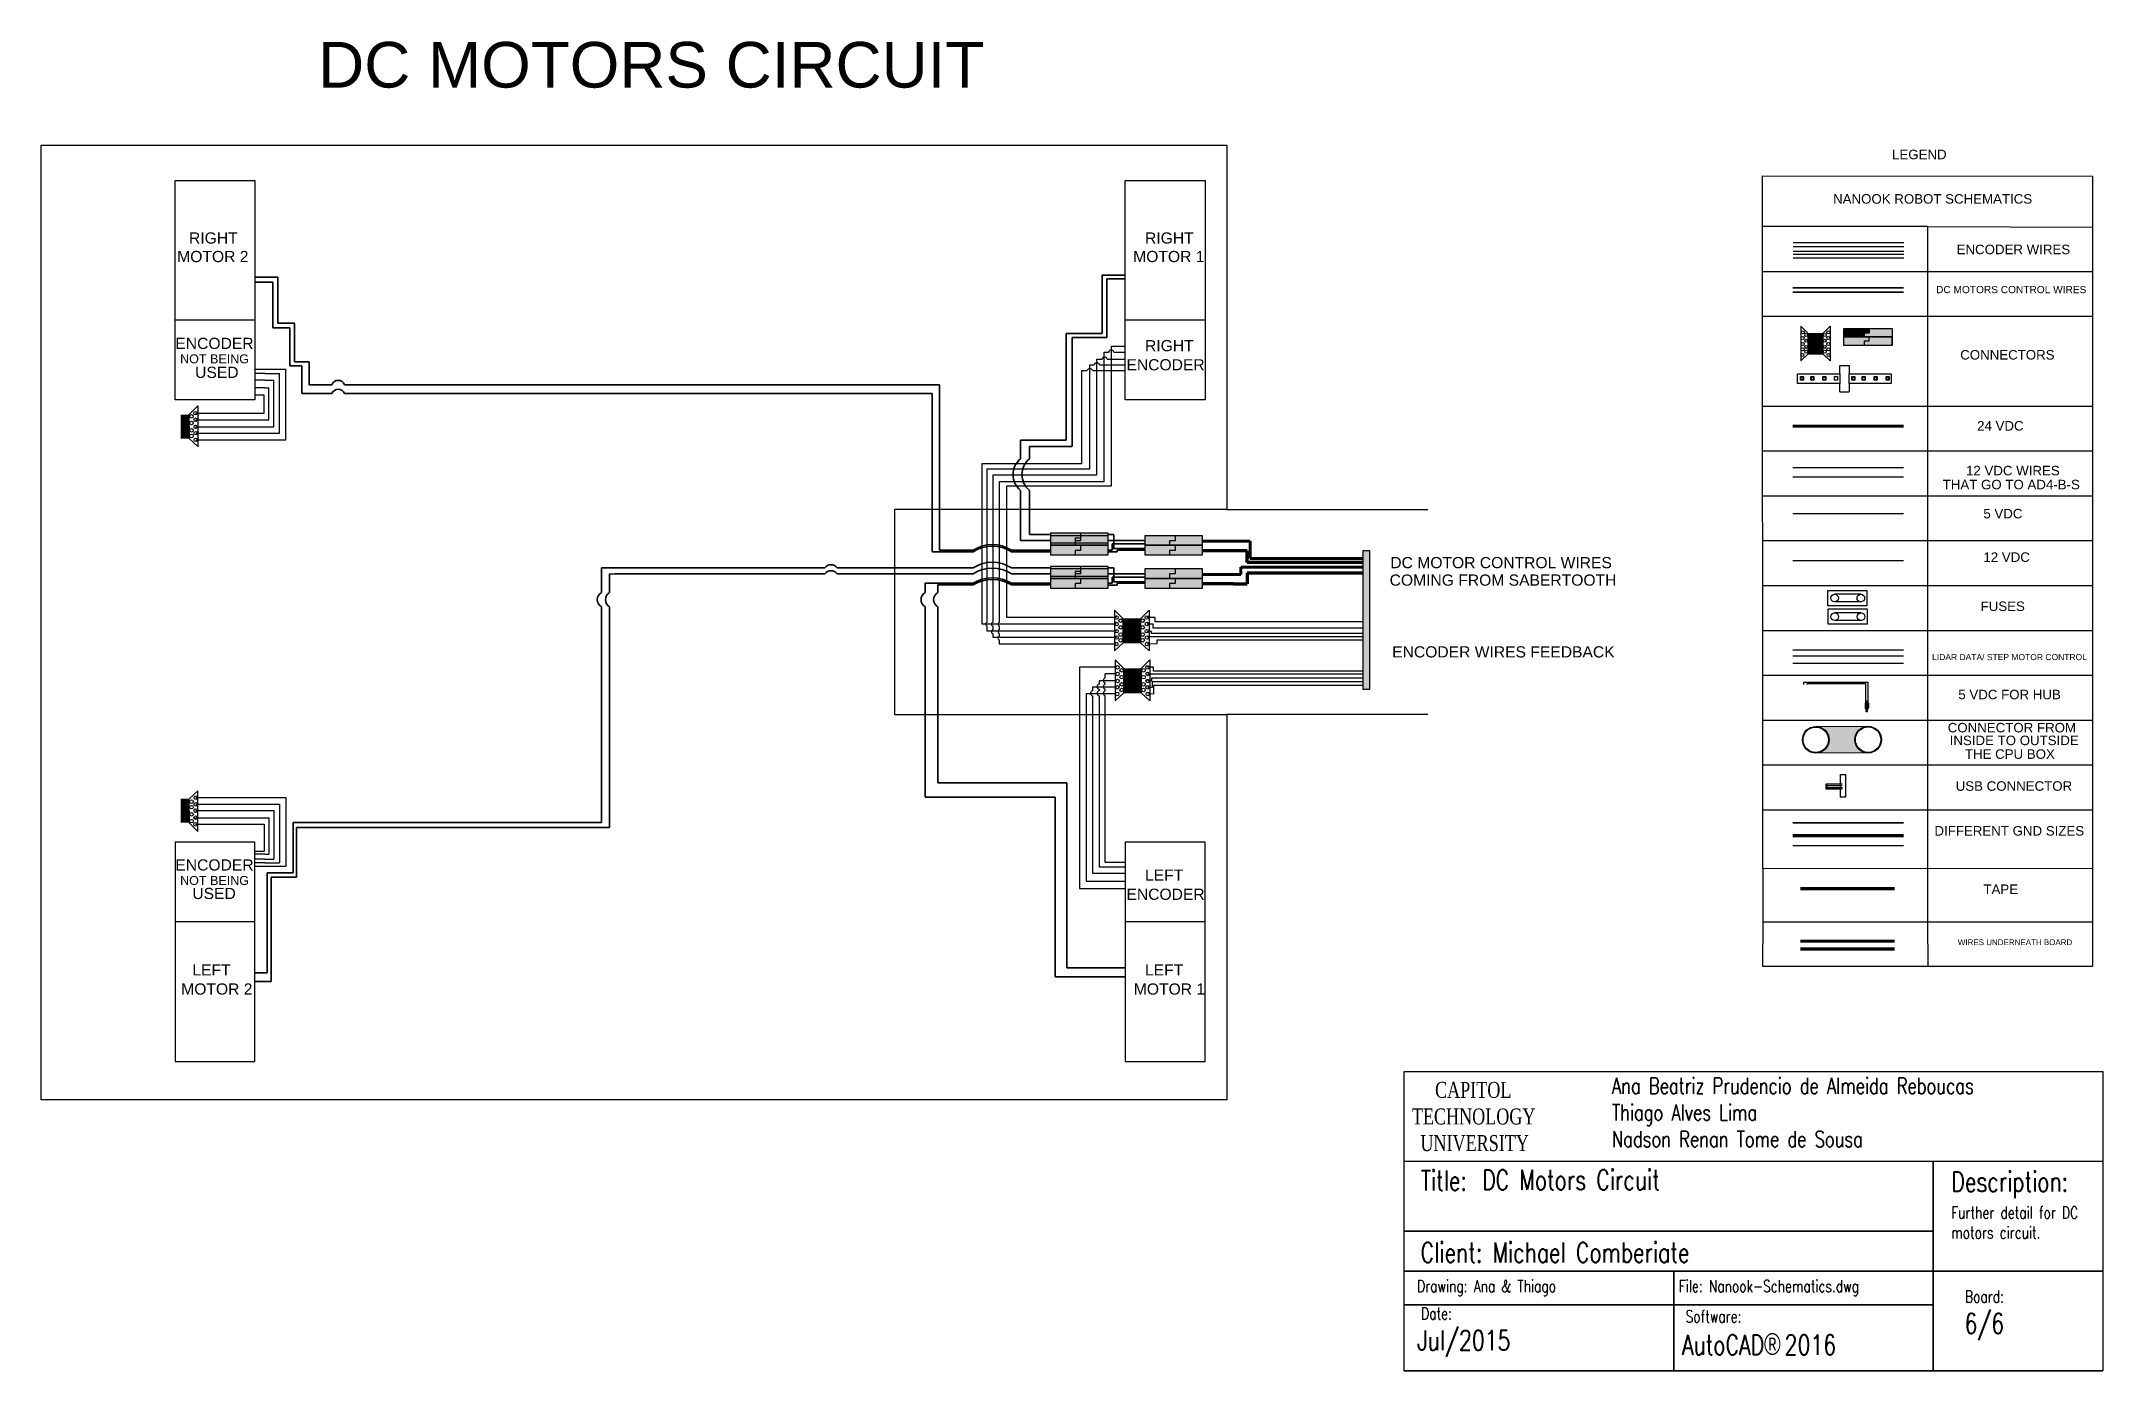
# Paper-space layout 'Layout1' of a CAD drawing. Header units: inches. Extents: x 1.8 to 43.1, y 2.3 to 28.9.
import ezdxf

# ---------------------------------------------------------------- set-up
doc = ezdxf.new("R2010")
doc.units = ezdxf.units.IN
doc.header["$MEASUREMENT"] = 0
for name, pattern in [('ACAD_ISO02W100', [15, 12, -3]), ('ACAD_ISO03W100', [30, 12, -18]), ('DASHDOT', [1, 0.5, -0.25, 0, -0.25])]:
    doc.linetypes.add(name, pattern=pattern)
for name, color, linetype in [('12VDC', 2, 'Continuous'), ('5V for hub', 250, 'Continuous'), ('5VDC', 1, 'Continuous'), ('Black GND', 250, 'Continuous'), ('Connectors', 250, 'Continuous'), ('encoder wires', 250, 'Continuous'), ('goes out of box', 4, 'Continuous'), ('LEGEND BOX', 7, 'Continuous'), ('MOTOR + ENCODER', 251, 'Continuous'), ('MOTOR CONTROL WIRES', 1, 'Continuous'), ('PLANTA BAIXA ELÉTRICA', 10, 'DASHDOT'), ('power protection board', 7, 'Continuous'), ('Texts', 6, 'Continuous'), ('Under the gray Box', 251, 'Continuous'), ('White Wire Cape', 251, 'Continuous')]:
    doc.layers.add(name, color=color, linetype=linetype)
for name, color, linetype, lineweight in [('12VDC Blue', 5, 'Continuous', 30), ('24VDC', 1, 'Continuous', 60), ('AD4-BS', 250, 'Continuous', 30), ('tape', 8, 'Continuous', 90), ('USB', 251, 'Continuous', 30), ('USB Motor wire Control', 251, 'Continuous', 30), ('USB wire WiFi', 251, 'Continuous', 30)]:
    doc.layers.add(name, color=color, linetype=linetype, lineweight=lineweight)
doc.styles.add('romans_75', font='romans.shx', dxfattribs={"width": 0.75, "height": 0.15})
doc.styles.get("Standard").update_dxf_attribs({"font": 'arial.ttf'})

psp = doc.layouts.get("Layout1")

# ---------------------------------------------------------------- texts
at = {"layer": 'PLANTA BAIXA ELÉTRICA', "color": 0, "linetype": 'ByBlock', "attachment_point": 1, "style": 'romans_75'}
for s, width, insert, char_height in [('\\pi-0.32137;{\\Ftimesout|c0;CAPITOL\\P\\pi-0.78637;TECHNOLOGY\\P\\pi-0.61537;UNIVERSITY}', 0.70925, (30.062, 8.052), 0.32), ('Ana Beatriz Prudencio de Almeida Reboucas\\PThiago Alves Lima\\PNadson Renan Tome de Sousa', 11.73869, (33.287, 8.133), 0.32), ('Title:', 12.30617, (29.453, 6.274), 0.4), ('DC Motors Circuit', 12.30617, (30.685, 6.287), 0.4), ('Description:', 12.30617, (40.089, 6.252), 0.4), ('Further detail for DC motors circuit.', 2.79029, (40.086, 5.551), 0.24), ('Client: Michael Comberiate', 12.30617, (29.453, 4.832), 0.4), (' Drawing: Ana & Thiago', 12.30617, (29.257, 4.079), 0.24), ('File: Nanook-Schematics.dwg', 12.30617, (34.626, 4.078), 0.24), ('Board:', 1.06218, (40.364, 3.868), 0.24), ('Date:', 1.06218, (29.461, 3.529), 0.24), ('Software:', 1.06218, (34.763, 3.471), 0.24), ('6/6', 2.68841, (40.352, 3.41), 0.4), ('Jul/2015', 2.68841, (29.386, 3.071), 0.4), ('AutoCAD{\\fArial|b0|i0|c0|p34;\\H1.0833x;®\\fMS Shell Dlg 2|b0|i0|c0|p0;\\H0.65385x; }2016', 5.99605, (34.689, 3.014), 0.4)]:
    psp.add_mtext_dynamic_manual_height_columns(s, width=width, gutter_width=0.75, heights=[0], dxfattribs=dict(at, insert=insert, char_height=char_height))
at = {"layer": 'Texts'}
for s, height, p in [('DC MOTORS CIRCUIT', 0.91534, (7.353, 27.982)), ('LEGEND', 0.1904, (38.901, 26.546)), ('NANOOK ROBOT SCHEMATICS', 0.19042, (37.719, 25.656)), ('RIGHT', 0.2244, (4.765, 24.855)), ('RIGHT', 0.2244, (23.927, 24.855)), ('ENCODER WIRES', 0.19042, (40.195, 24.643)), ('MOTOR 2', 0.2244, (4.528, 24.484)), ('MOTOR 1', 0.2244, (23.69, 24.484)), ('DC MOTORS CONTROL WIRES', 0.14538, (39.783, 23.861)), ('ENCODER', 0.2244, (4.491, 22.743)), ('RIGHT', 0.2244, (23.927, 22.697)), ('NOT BEING', 0.1797, (4.586, 22.455)), ('USED', 0.2244, (4.887, 22.162)), ('ENCODER', 0.2244, (23.555, 22.314)), ('CONNECTORS', 0.1904, (40.267, 22.531)), ('24 VDC', 0.1904, (40.606, 21.107)), ('12 VDC WIRES', 0.19042, (40.384, 20.21)), ('THAT GO TO AD4-B-S', 0.19042, (39.916, 19.93)), ('5 VDC', 0.1904, (40.731, 19.347)), ('12 VDC', 0.1904, (40.732, 18.475)), ('COMING FROM SABERTOOTH', 0.22444, (28.83, 17.998)), ('DC MOTOR CONTROL WIRES', 0.22444, (28.844, 18.348)), ('FUSES', 0.1904, (40.676, 17.49)), ('ENCODER WIRES FEEDBACK', 0.22444, (28.881, 16.559)), ('LIDAR DATA/ STEP MOTOR CONTROL', 0.12186, (39.704, 16.506)), ('5 VDC FOR HUB', 0.19042, (40.229, 15.721)), ('CONNECTOR FROM ', 0.19042, (40.017, 15.057)), ('INSIDE TO OUTSIDE', 0.19042, (40.056, 14.802)), ('THE CPU BOX', 0.19042, (40.361, 14.527)), ('USB CONNECTOR', 0.19042, (40.176, 13.887)), ('DIFFERENT GND SIZES', 0.19042, (39.751, 12.989)), ('ENCODER', 0.2244, (4.491, 12.288)), ('NOT BEING', 0.1797, (4.586, 11.999)), ('LEFT', 0.2244, (23.927, 12.084)), ('TAPE', 0.1904, (40.732, 11.818)), ('USED', 0.2244, (4.831, 11.717)), ('ENCODER', 0.2244, (23.555, 11.701)), ('WIRES UNDERNEATH BOARD', 0.11449, (40.22, 10.793)), ('LEFT', 0.2244, (4.832, 10.185)), ('LEFT', 0.2244, (23.927, 10.185)), ('MOTOR 2', 0.2244, (4.608, 9.801)), ('MOTOR 1', 0.2244, (23.703, 9.801))]:
    psp.add_text(s, height=height, dxfattribs=at).set_placement(p)

# ---------------------------------------------------------------- hatches: boundary and pattern name
at = {"layer": '24VDC', "transparency": 33554687}
h = psp.add_hatch(color=7, dxfattribs=at)
h.dxf.hatch_style = 1
h.paths.add_polyline_path([(28.429, 18.702), (28.301, 18.702), (28.301, 15.915), (28.429, 15.915)])
at = {"layer": '5V for hub', "true_color": 0x939598}
h = psp.add_hatch(color=252, dxfattribs=at)
h.dxf.hatch_style = 1
h.paths.add_polyline_path([(38.359, 15.646, 1), (38.428, 15.646, 1)])
h.paths.add_polyline_path([(38.359, 15.55, 0.298414), (38.38, 15.519, -0.94395), (38.408, 15.519, 0.298414), (38.428, 15.55, 1)])
h.paths.add_polyline_path([(38.408, 15.48, 1), (38.38, 15.48, 1)])
h.paths.add_polyline_path([(38.408, 15.519, 0.94395), (38.38, 15.519, 0.208334)], flags=17)
h.paths.add_polyline_path([(38.408, 15.518, 1), (38.38, 15.518), (38.38, 15.48, -1), (38.408, 15.48)])
h = psp.add_hatch(color=252, dxfattribs=at)
h.dxf.hatch_style = 1
h.paths.add_polyline_path([(38.428, 15.646, -1), (38.359, 15.646), (38.359, 15.551), (38.359, 15.551, -0.982512), (38.428, 15.551), (38.428, 15.551)])
h = psp.add_hatch(color=252, dxfattribs=at)
h.dxf.hatch_style = 1
h.paths.add_polyline_path([(38.38, 15.519, 0.208334), (38.408, 15.519, 0.94395)])
at = {"layer": 'AD4-BS', "true_color": 0xc7c8ca}
h = psp.add_hatch(color=9, dxfattribs=at)
h.dxf.hatch_style = 1
h.paths.add_polyline_path([(37.602, 14.021), (37.572, 14.021), (37.572, 13.923), (37.602, 13.923)])
at = {"layer": 'Black GND', "transparency": 33554687}
h = psp.add_hatch(color=4, dxfattribs=at)
h.dxf.hatch_style = 1
h.paths.add_polyline_path([(37.881, 15.179), (37.37, 15.178, -0.415378), (37.638, 14.91, -0.41305), (37.372, 14.643), (37.881, 14.644)])
h.paths.add_polyline_path([(38.42, 15.18), (37.881, 15.179), (37.881, 14.644), (38.422, 14.645, -0.415378), (38.153, 14.912, -0.41305)])
at = {"layer": 'Connectors', "true_color": 0x000000}
h = psp.add_hatch(color=18, dxfattribs=at)
h.dxf.hatch_style = 1
h.paths.add_polyline_path([(38.439, 23.146), (38.439, 23.06), (38.345, 23.06), (38.345, 22.983), (37.927, 22.983), (37.927, 23.146)])
h = psp.add_hatch(color=18, dxfattribs=at)
h.dxf.hatch_style = 1
h.paths.add_polyline_path([(38.439, 23.146), (38.439, 23.06), (38.345, 23.06), (38.345, 22.983), (37.927, 22.983), (37.927, 23.146)], flags=17)
h.paths.add_polyline_path([(37.927, 22.983), (37.927, 23.146), (38.907, 23.146), (38.907, 22.983)])
at = {"layer": 'Connectors', "true_color": 0x139b48, "transparency": 33554687}
h = psp.add_hatch(color=114, dxfattribs=at)
h.dxf.hatch_style = 1
h.paths.add_polyline_path([(37.366, 23.051), (37.221, 23.051), (37.221, 22.854), (37.221, 22.641), (37.366, 22.641)])
h = psp.add_hatch(color=114, dxfattribs=at)
h.dxf.hatch_style = 1
h.paths.add_polyline_path([(37.366, 22.641), (37.513, 22.641), (37.513, 23.051), (37.366, 23.051)])
at = {"layer": 'Connectors', "true_color": 0x000000}
h = psp.add_hatch(color=18, dxfattribs=at)
h.dxf.hatch_style = 1
h.paths.add_polyline_path([(37.927, 22.82), (37.927, 22.983), (38.438, 22.983), (38.438, 22.897), (38.344, 22.897), (38.344, 22.82)])
h.paths.add_polyline_path([(38.344, 22.82), (38.344, 22.897), (38.438, 22.897), (38.438, 22.983), (38.907, 22.983), (38.907, 22.82)])
at = {"layer": 'Connectors', "true_color": 0x139b48, "transparency": 33554687}
h = psp.add_hatch(color=114, dxfattribs=at)
h.dxf.hatch_style = 1
h.paths.add_polyline_path([(4.595, 21.427), (4.766, 21.427), (4.766, 21.195), (4.766, 20.944), (4.595, 20.944)])
at = {"layer": 'Connectors', "linetype": 'ACAD_ISO03W100', "true_color": 0x000000}
h = psp.add_hatch(color=18, dxfattribs=at)
h.dxf.hatch_style = 1
h.paths.add_polyline_path([(22.636, 19.05), (22.636, 18.949), (22.526, 18.949), (22.526, 18.857), (22.032, 18.857), (22.032, 19.05)], flags=17)
h.paths.add_polyline_path([(22.032, 18.857), (22.032, 19.05), (23.187, 19.05), (23.187, 18.857)])
h = psp.add_hatch(color=18, dxfattribs=at)
h.dxf.hatch_style = 1
h.paths.add_polyline_path([(22.636, 19.05), (22.636, 18.949), (22.526, 18.949), (22.526, 18.857), (22.032, 18.857), (22.032, 19.05)])
at = {"layer": 'Connectors'}
h = psp.add_hatch(color=1, dxfattribs=at)
h.dxf.hatch_style = 1
h.paths.add_polyline_path([(22.636, 18.999), (22.636, 18.899), (22.526, 18.899), (22.526, 18.807), (22.032, 18.807), (22.032, 18.999)], flags=17)
h.paths.add_polyline_path([(22.032, 18.807), (22.032, 18.999), (23.187, 18.999), (23.187, 18.807)])
h = psp.add_hatch(color=1, dxfattribs=at)
h.dxf.hatch_style = 1
h.paths.add_polyline_path([(22.636, 18.999), (22.636, 18.899), (22.526, 18.899), (22.526, 18.807), (22.032, 18.807), (22.032, 18.999)])
h = psp.add_hatch(color=1, dxfattribs=at)
h.dxf.hatch_style = 1
h.paths.add_polyline_path([(22.032, 18.615), (22.032, 18.807), (22.635, 18.807), (22.635, 18.706), (22.525, 18.706), (22.525, 18.615)])
h.paths.add_polyline_path([(22.525, 18.615), (22.525, 18.706), (22.635, 18.706), (22.635, 18.807), (23.187, 18.807), (23.187, 18.615)])
h = psp.add_hatch(color=1, dxfattribs=at)
h.dxf.hatch_style = 1
h.paths.add_polyline_path([(24.529, 18.999), (24.529, 18.899), (24.419, 18.899), (24.419, 18.807), (23.925, 18.807), (23.925, 18.999)], flags=17)
h.paths.add_polyline_path([(23.925, 18.807), (23.925, 18.999), (25.08, 18.999), (25.08, 18.807)])
h = psp.add_hatch(color=1, dxfattribs=at)
h.dxf.hatch_style = 1
h.paths.add_polyline_path([(24.529, 18.999), (24.529, 18.899), (24.419, 18.899), (24.419, 18.807), (23.925, 18.807), (23.925, 18.999)])
at = {"layer": 'Connectors', "true_color": 0x000000}
h = psp.add_hatch(color=18, dxfattribs=at)
h.dxf.hatch_style = 1
h.paths.add_polyline_path([(23.925, 18.615), (23.925, 18.807), (24.528, 18.807), (24.528, 18.706), (24.418, 18.706), (24.418, 18.615)])
h.paths.add_polyline_path([(24.418, 18.615), (24.418, 18.706), (24.528, 18.706), (24.528, 18.807), (25.08, 18.807), (25.08, 18.615)])
at = {"layer": 'Connectors', "linetype": 'ACAD_ISO03W100', "true_color": 0x000000}
h = psp.add_hatch(color=18, dxfattribs=at)
h.dxf.hatch_style = 1
h.paths.add_polyline_path([(22.636, 18.385), (22.636, 18.284), (22.526, 18.284), (22.526, 18.192), (22.032, 18.192), (22.032, 18.385)], flags=17)
h.paths.add_polyline_path([(22.032, 18.192), (22.032, 18.385), (23.187, 18.385), (23.187, 18.192)])
h = psp.add_hatch(color=18, dxfattribs=at)
h.dxf.hatch_style = 1
h.paths.add_polyline_path([(22.636, 18.385), (22.636, 18.284), (22.526, 18.284), (22.526, 18.192), (22.032, 18.192), (22.032, 18.385)])
at = {"layer": 'Connectors'}
h = psp.add_hatch(color=1, dxfattribs=at)
h.dxf.hatch_style = 1
h.paths.add_polyline_path([(22.636, 18.334), (22.636, 18.233), (22.526, 18.233), (22.526, 18.142), (22.032, 18.142), (22.032, 18.334)], flags=17)
h.paths.add_polyline_path([(22.032, 18.142), (22.032, 18.334), (23.187, 18.334), (23.187, 18.142)])
h = psp.add_hatch(color=1, dxfattribs=at)
h.dxf.hatch_style = 1
h.paths.add_polyline_path([(22.636, 18.334), (22.636, 18.233), (22.526, 18.233), (22.526, 18.142), (22.032, 18.142), (22.032, 18.334)])
h = psp.add_hatch(color=1, dxfattribs=at)
h.dxf.hatch_style = 1
h.paths.add_polyline_path([(24.529, 18.334), (24.529, 18.233), (24.419, 18.233), (24.419, 18.142), (23.925, 18.142), (23.925, 18.334)], flags=17)
h.paths.add_polyline_path([(23.925, 18.142), (23.925, 18.334), (25.08, 18.334), (25.08, 18.142)])
h = psp.add_hatch(color=1, dxfattribs=at)
h.dxf.hatch_style = 1
h.paths.add_polyline_path([(24.529, 18.334), (24.529, 18.233), (24.419, 18.233), (24.419, 18.142), (23.925, 18.142), (23.925, 18.334)])
h = psp.add_hatch(color=1, dxfattribs=at)
h.dxf.hatch_style = 1
h.paths.add_polyline_path([(22.032, 17.95), (22.032, 18.142), (22.635, 18.142), (22.635, 18.041), (22.525, 18.041), (22.525, 17.95)])
h.paths.add_polyline_path([(22.525, 17.95), (22.525, 18.041), (22.635, 18.041), (22.635, 18.142), (23.187, 18.142), (23.187, 17.95)])
at = {"layer": 'Connectors', "true_color": 0x000000}
h = psp.add_hatch(color=18, dxfattribs=at)
h.dxf.hatch_style = 1
h.paths.add_polyline_path([(23.925, 17.95), (23.925, 18.142), (24.528, 18.142), (24.528, 18.041), (24.418, 18.041), (24.418, 17.95)])
h.paths.add_polyline_path([(24.418, 17.95), (24.418, 18.041), (24.528, 18.041), (24.528, 18.142), (25.08, 18.142), (25.08, 17.95)])
at = {"layer": 'Connectors', "transparency": 33554687}
h = psp.add_hatch(color=5, dxfattribs=at)
h.dxf.hatch_style = 1
h.paths.add_polyline_path([(23.835, 17.334), (23.488, 17.334), (23.488, 16.851), (23.835, 16.851)])
at = {"layer": 'Connectors', "true_color": 0x139b48, "transparency": 33554687}
h = psp.add_hatch(color=114, dxfattribs=at)
h.dxf.hatch_style = 1
h.paths.add_polyline_path([(23.676, 16.334), (23.504, 16.334), (23.504, 16.101), (23.504, 15.851), (23.676, 15.851)])
h = psp.add_hatch(color=114, dxfattribs=at)
h.dxf.hatch_style = 1
h.paths.add_polyline_path([(23.849, 16.334), (23.676, 16.334), (23.676, 15.851), (23.849, 15.851)])
h = psp.add_hatch(color=114, dxfattribs=at)
h.dxf.hatch_style = 1
h.paths.add_polyline_path([(4.595, 13.245), (4.766, 13.245), (4.766, 13.477), (4.766, 13.728), (4.595, 13.728)])
at = {"layer": 'goes out of box'}
h = psp.add_hatch(color=256, dxfattribs=at)
h.dxf.hatch_style = 1
h.paths.add_polyline_path([(37.638, 14.91, 1), (37.104, 14.91, 1)])
h.paths.add_polyline_path([(37.626, 14.91, 1), (37.116, 14.91, 1)], flags=16)
h = psp.add_hatch(color=256, dxfattribs=at)
h.dxf.hatch_style = 1
h.paths.add_polyline_path([(38.688, 14.912, 1), (38.153, 14.912, 1)])
h.paths.add_polyline_path([(38.676, 14.912, 1), (38.165, 14.912, 1)], flags=16)

# ---------------------------------------------------------------- linework, layer by layer
at = {"layer": '12VDC'}
psp.add_line((36.913, 18.503), (39.132, 18.503), dxfattribs=at)
at = {"layer": '12VDC Blue'}
for p, q in [((36.913, 20.365), (39.132, 20.365)), ((36.913, 20.182), (39.132, 20.182))]:
    psp.add_line(p, q, dxfattribs=at)
at = {"layer": '24VDC'}
for p, q in [((36.913, 21.195), (39.132, 21.195)), ((26.037, 18.889), (25.08, 18.889)), ((26.037, 18.545), (26.037, 18.889)), ((25.846, 18.224), (25.08, 18.224)), ((25.846, 18.369), (28.301, 18.369)), ((25.846, 18.224), (25.846, 18.369)), ((28.301, 18.545), (26.037, 18.545))]:
    psp.add_line(p, q, dxfattribs=at)
at = {"layer": '24VDC', "lineweight": 35}
for p, q in [((22.032, 18.711), (21.588, 18.711)), ((22.032, 18.903), (21.605, 18.903)), ((23.925, 18.903), (23.187, 18.903)), ((23.267, 18.713), (23.187, 18.713)), ((23.925, 18.836), (23.267, 18.836)), ((23.267, 18.836), (23.267, 18.713)), ((22.032, 18.238), (21.605, 18.238)), ((23.925, 18.238), (23.187, 18.238)), ((22.032, 18.046), (21.588, 18.046)), ((23.267, 18.047), (23.187, 18.047)), ((23.925, 18.171), (23.267, 18.171)), ((23.267, 18.171), (23.267, 18.047))]:
    psp.add_line(p, q, dxfattribs=at)
at = {"layer": '24VDC', "linetype": 'ACAD_ISO02W100', "ltscale": 4}
psp.add_line((37.067, 10.875), (38.951, 10.875), dxfattribs=at)
at = {"layer": '5V for hub', "color": 250}
psp.add_lwpolyline([(37.134, 16.019), (37.134, 16.066), (38.001, 16.066), (38.415, 16.066), (38.415, 15.817), (38.415, 15.673)], dxfattribs=at)
at = {"layer": '5V for hub'}
psp.add_lwpolyline([(37.202, 16.019), (37.202, 16.036), (37.826, 16.036), (38.369, 16.036), (38.369, 15.727), (38.369, 15.67)], dxfattribs=at)
for points in [[(38.428, 15.646, 1), (38.359, 15.646), (38.359, 15.551)], [(38.408, 15.48), (38.408, 15.518, 1), (38.38, 15.518), (38.38, 15.48)]]:
    psp.add_lwpolyline(points, format="xyb", dxfattribs=at)
psp.add_lwpolyline([(38.428, 15.646), (38.428, 15.551)], close=True, dxfattribs=at)
psp.add_circle((38.394, 15.48), 0.0138, dxfattribs=at)
psp.add_arc((38.394, 15.55), 0.0344, 293.5366, 246.4634, dxfattribs=at)
at = {"layer": '5VDC'}
psp.add_lwpolyline([(36.913, 19.442), (37.141, 19.442), (39.132, 19.442)], dxfattribs=at)
at = {"layer": 'Black GND', "color": 0}
for p, q in [((38.438, 22.897), (38.344, 22.897)), ((38.344, 22.897), (38.344, 22.82)), ((38.438, 22.983), (38.438, 22.897))]:
    psp.add_line(p, q, dxfattribs=at)
at = {"layer": 'Black GND', "lineweight": 35}
for p, q in [((22.032, 19.022), (21.611, 19.022)), ((23.301, 19.021), (23.187, 19.021)), ((23.301, 18.934), (23.301, 19.019)), ((22.032, 18.678), (21.588, 18.678)), ((23.371, 18.674), (23.187, 18.674)), ((23.301, 18.915), (23.301, 18.944)), ((23.301, 18.879), (23.301, 18.895)), ((23.301, 18.847), (23.301, 18.879)), ((23.301, 18.742), (23.301, 18.827)), ((23.301, 18.733), (23.301, 18.818)), ((23.925, 18.742), (23.301, 18.742)), ((23.925, 18.711), (23.371, 18.711)), ((23.371, 18.711), (23.371, 18.674)), ((22.032, 18.356), (21.611, 18.356)), ((23.301, 18.356), (23.187, 18.356)), ((23.301, 18.269), (23.301, 18.354)), ((23.301, 18.25), (23.301, 18.278)), ((23.301, 18.214), (23.301, 18.23)), ((23.301, 18.182), (23.301, 18.214)), ((22.032, 18.013), (21.588, 18.013)), ((23.371, 18.009), (23.187, 18.009)), ((23.301, 18.077), (23.301, 18.162)), ((23.301, 18.068), (23.301, 18.153)), ((23.925, 18.077), (23.301, 18.077)), ((23.925, 18.046), (23.371, 18.046)), ((23.371, 18.046), (23.371, 18.009))]:
    psp.add_line(p, q, dxfattribs=at)
at = {"layer": 'Black GND', "lineweight": 90}
for p, q in [((25.973, 18.697), (25.08, 18.697)), ((25.973, 18.46), (25.973, 18.697)), ((28.301, 18.46), (25.973, 18.46)), ((25.973, 18.258), (28.301, 18.258)), ((25.973, 18.258), (25.973, 18.032)), ((25.702, 18.032), (25.08, 18.032)), ((25.702, 18.032), (25.972, 18.032)), ((25.973, 18.032), (25.972, 18.032)), ((36.913, 12.988), (39.132, 12.988))]:
    psp.add_line(p, q, dxfattribs=at)
at = {"layer": 'Black GND', "color": 4}
for p, q in [((37.371, 15.178), (38.421, 15.18)), ((38.421, 14.645), (37.371, 14.643))]:
    psp.add_line(p, q, dxfattribs=at)
at = {"layer": 'Black GND'}
psp.add_line((39.132, 12.781), (36.913, 12.781), dxfattribs=at)
at = {"layer": 'Black GND', "linetype": 'ACAD_ISO02W100', "lineweight": 90, "ltscale": 4}
psp.add_line((37.067, 10.721), (38.951, 10.721), dxfattribs=at)
at = {"layer": 'Black GND', "lineweight": 35}
for centre in [(23.302, 18.905), (23.302, 18.837), (23.302, 18.24), (23.302, 18.172)]:
    psp.add_arc(centre, 0.0101, 264.6945, 95.3055, dxfattribs=at)
at = {"layer": 'Connectors'}
for p, q in [((37.073, 23.201), (37.073, 22.507)), ((37.221, 23.053), (37.073, 23.201)), ((37.513, 23.053), (37.66, 23.201)), ((37.66, 23.201), (37.66, 22.507)), ((38.439, 23.146), (38.439, 23.06)), ((37.221, 22.854), (37.221, 23.053)), ((37.221, 22.854), (37.221, 22.644)), ((37.366, 23.051), (37.366, 22.641)), ((37.513, 22.854), (37.513, 23.053)), ((37.513, 22.854), (37.513, 22.644)), ((38.438, 22.897), (38.344, 22.897)), ((38.344, 22.897), (38.344, 22.82)), ((38.438, 22.983), (38.438, 22.897)), ((37.221, 22.644), (37.073, 22.507)), ((37.513, 22.644), (37.66, 22.507)), ((37.853, 22.242), (37.853, 22.412)), ((37.853, 22.412), (38.041, 22.412)), ((38.041, 22.412), (38.041, 22.242)), ((37.853, 21.881), (37.853, 22.051)), ((38.041, 22.051), (38.041, 21.881)), ((4.766, 21.43), (4.94, 21.604)), ((4.94, 21.604), (4.94, 20.785)), ((37.853, 21.881), (38.041, 21.881)), ((4.766, 21.195), (4.766, 21.43)), ((4.766, 21.195), (4.766, 20.947)), ((4.766, 20.947), (4.94, 20.785)), ((23.187, 18.999), (22.032, 18.999)), ((22.032, 18.999), (22.032, 18.807)), ((23.187, 18.999), (22.032, 18.999)), ((22.032, 18.999), (22.032, 18.807)), ((22.032, 18.807), (23.187, 18.807)), ((23.187, 18.807), (22.032, 18.807)), ((22.032, 18.807), (22.032, 18.615)), ((22.032, 18.807), (23.187, 18.807)), ((22.032, 18.615), (23.187, 18.615)), ((22.635, 18.706), (22.525, 18.706)), ((22.525, 18.706), (22.525, 18.615)), ((22.526, 18.899), (22.526, 18.807)), ((22.636, 18.899), (22.526, 18.899)), ((22.636, 18.899), (22.526, 18.899)), ((22.526, 18.899), (22.526, 18.807)), ((22.635, 18.807), (22.635, 18.706)), ((22.636, 18.999), (22.636, 18.899)), ((22.636, 18.999), (22.636, 18.899)), ((23.187, 18.807), (23.187, 18.999)), ((23.187, 18.807), (23.187, 18.999)), ((23.187, 18.615), (23.187, 18.807)), ((25.08, 18.999), (23.925, 18.999)), ((23.925, 18.999), (23.925, 18.807)), ((25.08, 18.999), (23.925, 18.999)), ((23.925, 18.999), (23.925, 18.807)), ((25.08, 18.999), (23.925, 18.999)), ((23.925, 18.999), (23.925, 18.807)), ((23.925, 18.807), (25.08, 18.807)), ((25.08, 18.807), (23.925, 18.807)), ((23.925, 18.807), (23.925, 18.615)), ((23.925, 18.807), (25.08, 18.807)), ((25.08, 18.807), (23.925, 18.807)), ((23.925, 18.807), (23.925, 18.615)), ((23.925, 18.807), (25.08, 18.807)), ((23.925, 18.615), (25.08, 18.615)), ((23.925, 18.615), (25.08, 18.615)), ((24.528, 18.706), (24.418, 18.706)), ((24.418, 18.706), (24.418, 18.615)), ((24.528, 18.706), (24.418, 18.706)), ((24.418, 18.706), (24.418, 18.615)), ((24.419, 18.899), (24.419, 18.807)), ((24.529, 18.899), (24.419, 18.899)), ((24.419, 18.899), (24.419, 18.807)), ((24.529, 18.899), (24.419, 18.899)), ((24.528, 18.807), (24.528, 18.706)), ((24.528, 18.807), (24.528, 18.706)), ((24.529, 18.999), (24.529, 18.899)), ((24.529, 18.999), (24.529, 18.899)), ((25.08, 18.807), (25.08, 18.999)), ((25.08, 18.807), (25.08, 18.999)), ((25.08, 18.807), (25.08, 18.999)), ((25.08, 18.615), (25.08, 18.807)), ((25.08, 18.615), (25.08, 18.807)), ((23.187, 18.334), (22.032, 18.334)), ((22.032, 18.334), (22.032, 18.142)), ((23.187, 18.334), (22.032, 18.334)), ((22.032, 18.334), (22.032, 18.142)), ((22.526, 18.233), (22.526, 18.142)), ((22.636, 18.233), (22.526, 18.233)), ((22.636, 18.233), (22.526, 18.233)), ((22.526, 18.233), (22.526, 18.142)), ((22.636, 18.334), (22.636, 18.233)), ((22.636, 18.334), (22.636, 18.233)), ((23.187, 18.142), (23.187, 18.334)), ((23.187, 18.142), (23.187, 18.334)), ((25.08, 18.334), (23.925, 18.334)), ((23.925, 18.334), (23.925, 18.142)), ((25.08, 18.334), (23.925, 18.334)), ((23.925, 18.334), (23.925, 18.142)), ((25.08, 18.334), (23.925, 18.334)), ((23.925, 18.334), (23.925, 18.142)), ((24.419, 18.233), (24.419, 18.142)), ((24.529, 18.233), (24.419, 18.233)), ((24.419, 18.233), (24.419, 18.142)), ((24.529, 18.233), (24.419, 18.233)), ((24.529, 18.334), (24.529, 18.233)), ((24.529, 18.334), (24.529, 18.233)), ((25.08, 18.142), (25.08, 18.334)), ((25.08, 18.142), (25.08, 18.334)), ((25.08, 18.142), (25.08, 18.334)), ((22.032, 18.142), (23.187, 18.142)), ((23.187, 18.142), (22.032, 18.142)), ((22.032, 18.142), (22.032, 17.95)), ((22.032, 18.142), (23.187, 18.142)), ((22.032, 17.95), (23.187, 17.95)), ((22.635, 18.041), (22.525, 18.041)), ((22.525, 18.041), (22.525, 17.95)), ((22.635, 18.142), (22.635, 18.041)), ((23.187, 17.95), (23.187, 18.142)), ((23.925, 18.142), (25.08, 18.142)), ((25.08, 18.142), (23.925, 18.142)), ((23.925, 18.142), (23.925, 17.95)), ((23.925, 18.142), (25.08, 18.142)), ((25.08, 18.142), (23.925, 18.142)), ((23.925, 18.142), (23.925, 17.95)), ((23.925, 18.142), (25.08, 18.142)), ((23.925, 17.95), (25.08, 17.95)), ((23.925, 17.95), (25.08, 17.95)), ((24.528, 18.041), (24.418, 18.041)), ((24.418, 18.041), (24.418, 17.95)), ((24.528, 18.041), (24.418, 18.041)), ((24.418, 18.041), (24.418, 17.95)), ((24.528, 18.142), (24.528, 18.041)), ((24.528, 18.142), (24.528, 18.041)), ((25.08, 17.95), (25.08, 18.142)), ((25.08, 17.95), (25.08, 18.142)), ((23.313, 17.508), (23.313, 16.69)), ((23.486, 17.334), (23.313, 17.508)), ((23.835, 17.334), (24.008, 17.509)), ((24.008, 17.509), (24.008, 16.69)), ((23.486, 17.099), (23.486, 17.334)), ((23.486, 17.099), (23.486, 16.851)), ((23.488, 17.334), (23.835, 17.334)), ((23.488, 16.851), (23.488, 17.334)), ((23.661, 16.851), (23.661, 17.334)), ((23.835, 17.099), (23.835, 17.334)), ((23.835, 17.334), (23.835, 16.851)), ((23.835, 17.099), (23.835, 16.851)), ((23.486, 16.851), (23.313, 16.69)), ((23.835, 16.851), (23.488, 16.851)), ((23.835, 16.851), (24.008, 16.69)), ((23.331, 16.51), (23.331, 15.692)), ((23.504, 16.336), (23.331, 16.51)), ((23.502, 16.334), (23.849, 16.334)), ((23.502, 15.851), (23.502, 16.334)), ((23.504, 16.101), (23.504, 16.336)), ((23.676, 16.334), (23.676, 15.851)), ((23.849, 16.336), (24.022, 16.51)), ((23.849, 16.101), (23.849, 16.336)), ((23.849, 16.334), (23.849, 15.851)), ((24.022, 16.51), (24.022, 15.692)), ((23.504, 15.853), (23.331, 15.692)), ((23.849, 15.851), (23.502, 15.851)), ((23.504, 16.101), (23.504, 15.853)), ((23.849, 16.101), (23.849, 15.853)), ((23.849, 15.853), (24.022, 15.692)), ((4.766, 13.725), (4.94, 13.886)), ((4.766, 13.477), (4.766, 13.725)), ((4.94, 13.068), (4.94, 13.886)), ((4.766, 13.477), (4.766, 13.242)), ((4.766, 13.242), (4.94, 13.068))]:
    psp.add_line(p, q, dxfattribs=at)
at = {"layer": 'Connectors', "color": 0}
for p, q in [((38.345, 23.06), (38.345, 22.983)), ((38.439, 23.06), (38.345, 23.06))]:
    psp.add_line(p, q, dxfattribs=at)
at = {"layer": 'Connectors', "linetype": 'ACAD_ISO03W100'}
for p, q in [((23.187, 19.05), (22.032, 19.05)), ((22.032, 19.05), (22.032, 18.857)), ((23.187, 19.05), (22.032, 19.05)), ((22.032, 19.05), (22.032, 18.857)), ((22.636, 19.05), (22.636, 18.949)), ((23.187, 18.857), (23.187, 19.05)), ((23.187, 18.857), (23.187, 19.05)), ((22.032, 18.857), (23.187, 18.857)), ((22.032, 18.857), (23.187, 18.857)), ((22.526, 18.949), (22.526, 18.857)), ((22.636, 18.949), (22.526, 18.949)), ((23.187, 18.385), (22.032, 18.385)), ((22.032, 18.385), (22.032, 18.192)), ((23.187, 18.385), (22.032, 18.385)), ((22.032, 18.385), (22.032, 18.192)), ((22.032, 18.192), (23.187, 18.192)), ((22.032, 18.192), (23.187, 18.192)), ((22.526, 18.284), (22.526, 18.192)), ((22.636, 18.284), (22.526, 18.284)), ((22.636, 18.385), (22.636, 18.284)), ((23.187, 18.192), (23.187, 18.385)), ((23.187, 18.192), (23.187, 18.385))]:
    psp.add_line(p, q, dxfattribs=at)
at = {"layer": 'Connectors'}
for points in [[(37.927, 22.983), (38.907, 22.983), (38.907, 23.146), (37.927, 23.146)], [(37.927, 22.983), (38.907, 22.983), (38.907, 23.146), (37.927, 23.146)], [(37.219, 23.051), (37.513, 23.051), (37.513, 22.641), (37.219, 22.641)], [(37.926, 22.822), (38.905, 22.822), (38.905, 22.986), (37.926, 22.986)], [(37.927, 22.82), (38.907, 22.82), (38.907, 22.983), (37.927, 22.983)], [(37.008, 22.242), (37.853, 22.242), (37.853, 22.051), (37.008, 22.051)], [(37.064, 22.188), (37.124, 22.188), (37.124, 22.115), (37.064, 22.115)], [(37.271, 22.188), (37.332, 22.188), (37.332, 22.115), (37.271, 22.115)], [(37.51, 22.188), (37.571, 22.188), (37.571, 22.115), (37.51, 22.115)], [(37.748, 22.188), (37.809, 22.188), (37.809, 22.115), (37.748, 22.115)], [(38.041, 22.242), (38.885, 22.242), (38.885, 22.051), (38.041, 22.051)], [(38.096, 22.188), (38.157, 22.188), (38.157, 22.115), (38.096, 22.115)], [(38.304, 22.188), (38.364, 22.188), (38.364, 22.115), (38.304, 22.115)], [(38.543, 22.188), (38.603, 22.188), (38.603, 22.115), (38.543, 22.115)], [(38.781, 22.188), (38.841, 22.188), (38.841, 22.115), (38.781, 22.115)]]:
    psp.add_lwpolyline(points, close=True, dxfattribs=at)
for centre, radius in [((37.108, 22.735), 0.0304), ((37.11, 22.964), 0.0304), ((37.11, 22.843), 0.0304), ((37.112, 23.075), 0.0304), ((37.181, 23.022), 0.0304), ((37.181, 22.907), 0.0304), ((37.181, 22.785), 0.0304), ((37.552, 23.022), 0.0304), ((37.552, 22.907), 0.0304), ((37.552, 22.785), 0.0304), ((37.622, 23.075), 0.0304), ((37.623, 22.964), 0.0304), ((37.623, 22.843), 0.0304), ((37.625, 22.735), 0.0304), ((37.105, 22.623), 0.0304), ((37.181, 22.689), 0.0304), ((37.552, 22.689), 0.0304), ((37.628, 22.623), 0.0304), ((37.094, 22.151), 0.0249), ((37.302, 22.151), 0.0249), ((37.54, 22.151), 0.0249), ((38.126, 22.151), 0.0249), ((38.335, 22.151), 0.0249), ((38.573, 22.151), 0.0249), ((38.812, 22.153), 0.0249), ((4.895, 21.456), 0.0358), ((4.813, 21.393), 0.0358), ((4.813, 21.258), 0.0358), ((4.813, 21.113), 0.0358), ((4.897, 21.324), 0.0358), ((4.897, 21.182), 0.0358), ((4.898, 21.055), 0.0358), ((4.813, 21), 0.0358), ((4.902, 20.922), 0.0358), ((23.358, 17.36), 0.0358), ((23.963, 17.36), 0.0358), ((23.354, 16.959), 0.0358), ((23.356, 17.228), 0.0358), ((23.356, 17.086), 0.0358), ((23.44, 17.298), 0.0358), ((23.44, 17.162), 0.0358), ((23.44, 17.018), 0.0358), ((23.881, 17.298), 0.0358), ((23.881, 17.162), 0.0358), ((23.881, 17.018), 0.0358), ((23.965, 17.229), 0.0358), ((23.965, 17.086), 0.0358), ((23.967, 16.96), 0.0358), ((23.35, 16.827), 0.0358), ((23.44, 16.905), 0.0358), ((23.881, 16.905), 0.0358), ((23.971, 16.827), 0.0358), ((23.374, 16.23), 0.0358), ((23.374, 16.088), 0.0358), ((23.376, 16.362), 0.0358), ((23.458, 16.3), 0.0358), ((23.458, 16.164), 0.0358), ((23.895, 16.3), 0.0358), ((23.895, 16.164), 0.0358), ((23.977, 16.362), 0.0358), ((23.979, 16.23), 0.0358), ((23.979, 16.088), 0.0358), ((23.368, 15.829), 0.0358), ((23.372, 15.961), 0.0358), ((23.458, 16.02), 0.0358), ((23.458, 15.907), 0.0358), ((23.895, 16.02), 0.0358), ((23.895, 15.907), 0.0358), ((23.981, 15.961), 0.0358), ((23.985, 15.829), 0.0358), ((4.813, 13.671), 0.0358), ((4.898, 13.617), 0.0358), ((4.902, 13.749), 0.0358), ((4.813, 13.558), 0.0358), ((4.813, 13.414), 0.0358), ((4.813, 13.278), 0.0358), ((4.895, 13.216), 0.0358), ((4.897, 13.49), 0.0358), ((4.897, 13.348), 0.0358)]:
    psp.add_circle(centre, radius, dxfattribs=at)
at = {"layer": 'encoder wires', "color": 5}
for p, q in [((36.916, 24.875), (39.134, 24.875)), ((6.084, 22.34), (6.285, 22.34)), ((6.285, 22.34), (6.704, 22.34)), ((6.704, 20.922), (6.704, 22.34)), ((22.661, 20.445), (22.661, 22.31)), ((22.661, 22.31), (22.769, 22.31)), ((22.873, 22.31), (23.532, 22.31)), ((4.902, 20.922), (6.704, 20.922)), ((20.661, 17.228), (20.661, 20.445)), ((20.661, 20.445), (22.661, 20.445)), ((21.704, 17.228), (20.661, 17.228)), ((23.356, 17.228), (21.704, 17.228)), ((24.093, 17.229), (23.968, 17.229)), ((24.093, 17.146), (24.093, 17.229)), ((24.13, 17.146), (24.093, 17.146)), ((28.301, 17.146), (24.13, 17.146)), ((23.356, 16.232), (23.131, 16.232)), ((23.131, 16.149), (23.131, 16.232)), ((28.301, 16.224), (23.979, 16.224)), ((23.131, 16.022), (23.131, 16.049)), ((23.131, 15.889), (23.131, 15.922)), ((23.131, 12.452), (23.131, 15.79)), ((4.902, 13.749), (6.704, 13.749)), ((6.704, 13.749), (6.704, 12.375)), ((23.532, 12.452), (23.131, 12.452)), ((6.084, 12.375), (6.285, 12.375)), ((6.285, 12.375), (6.704, 12.375))]:
    psp.add_line(p, q, dxfattribs=at)
at = {"layer": 'encoder wires', "color": 1}
for p, q in [((36.916, 24.796), (39.134, 24.796)), ((22.822, 20.342), (22.822, 22.427)), ((22.822, 22.427), (22.909, 22.427)), ((23.013, 22.427), (23.532, 22.427)), ((6.285, 22.248), (6.084, 22.248)), ((6.285, 22.248), (6.577, 22.248)), ((6.577, 21.055), (6.577, 22.248)), ((4.898, 21.055), (6.577, 21.055)), ((20.765, 17.268), (20.765, 20.342)), ((20.765, 20.342), (22.822, 20.342)), ((20.765, 17.086), (20.765, 17.185)), ((21.704, 17.086), (20.765, 17.086)), ((23.356, 17.086), (21.704, 17.086)), ((24.058, 17.082), (23.965, 17.082)), ((24.058, 17.038), (24.058, 17.082)), ((24.136, 17.038), (24.058, 17.038)), ((28.301, 17.038), (24.136, 17.038)), ((24.102, 16.146), (24.054, 16.146)), ((24.054, 16.146), (24.054, 16.087)), ((28.301, 16.146), (24.102, 16.146)), ((23.356, 16.089), (23.006, 16.089)), ((23.006, 16.089), (23.006, 16.022)), ((23.006, 15.922), (23.006, 15.889)), ((23.006, 15.79), (23.006, 12.361)), ((24.054, 16.087), (23.979, 16.088)), ((4.898, 13.617), (6.577, 13.617)), ((6.577, 13.617), (6.577, 12.443)), ((6.285, 12.443), (6.084, 12.443)), ((6.285, 12.443), (6.577, 12.443)), ((23.006, 12.361), (23.532, 12.361))]:
    psp.add_line(p, q, dxfattribs=at)
at = {"layer": 'encoder wires', "color": 2}
for p, q in [((36.916, 24.7), (39.134, 24.7)), ((22.96, 20.218), (22.96, 22.541)), ((22.96, 22.541), (23.064, 22.541)), ((23.168, 22.541), (23.532, 22.541)), ((6.285, 22.12), (6.084, 22.12)), ((6.285, 22.12), (6.467, 22.12)), ((6.467, 21.182), (6.467, 22.12)), ((4.897, 21.182), (6.467, 21.182)), ((20.883, 17.268), (20.883, 20.218)), ((20.883, 20.218), (22.96, 20.218)), ((20.883, 17.118), (20.883, 17.185)), ((20.883, 16.959), (20.883, 17.035)), ((21.704, 16.959), (20.883, 16.959)), ((23.354, 16.959), (21.704, 16.959)), ((28.301, 16.975), (23.967, 16.975)), ((23.354, 15.963), (22.873, 15.963)), ((22.873, 15.963), (22.873, 15.889)), ((22.873, 15.79), (22.873, 12.233)), ((24.07, 15.956), (23.985, 15.956)), ((24.102, 16.073), (24.07, 16.073)), ((24.07, 16.073), (24.07, 15.956)), ((28.301, 16.073), (24.102, 16.073)), ((4.897, 13.49), (6.467, 13.49)), ((6.467, 13.49), (6.467, 12.519)), ((6.285, 12.519), (6.084, 12.519)), ((6.285, 12.519), (6.467, 12.519)), ((22.873, 12.233), (23.532, 12.233))]:
    psp.add_line(p, q, dxfattribs=at)
at = {"layer": 'encoder wires', "color": 3}
for p, q in [((36.916, 24.643), (39.134, 24.643)), ((23.11, 20.088), (23.11, 22.682)), ((23.11, 22.682), (23.198, 22.682)), ((23.302, 22.682), (23.532, 22.682)), ((6.285, 21.964), (6.084, 21.964)), ((6.285, 21.964), (6.364, 21.964)), ((6.364, 21.324), (6.364, 21.964)), ((4.897, 21.324), (6.364, 21.324)), ((21.012, 17.268), (21.012, 20.088)), ((21.012, 20.088), (23.11, 20.088)), ((21.012, 17.119), (21.012, 17.185)), ((21.012, 16.991), (21.012, 17.036)), ((21.012, 16.827), (21.012, 16.908)), ((21.704, 16.827), (21.012, 16.827)), ((23.35, 16.827), (21.704, 16.827)), ((24.161, 16.832), (23.971, 16.827)), ((28.301, 16.907), (24.161, 16.907)), ((24.161, 16.907), (24.161, 16.832)), ((23.35, 15.83), (22.744, 15.83)), ((22.744, 15.83), (22.744, 12.077)), ((24.1, 15.826), (23.985, 15.829)), ((28.301, 15.995), (24.1, 15.995)), ((24.1, 15.995), (24.1, 15.826)), ((4.897, 13.348), (6.364, 13.348)), ((6.364, 13.348), (6.364, 12.617)), ((6.285, 12.617), (6.084, 12.617)), ((6.285, 12.617), (6.364, 12.617)), ((22.744, 12.077), (23.532, 12.077))]:
    psp.add_line(p, q, dxfattribs=at)
at = {"layer": 'encoder wires'}
for p, q in [((36.916, 24.572), (39.134, 24.572)), ((23.256, 19.997), (23.256, 22.8)), ((23.256, 22.8), (23.532, 22.8)), ((6.268, 21.819), (6.084, 21.819)), ((6.268, 21.456), (6.268, 21.819)), ((4.895, 21.456), (6.268, 21.456)), ((4.928, 21.166), (4.926, 21.166)), ((21.158, 17.36), (21.158, 19.997)), ((21.158, 19.997), (22.672, 19.997)), ((22.672, 19.997), (23.108, 19.997)), ((23.108, 19.997), (23.256, 19.997)), ((21.698, 17.36), (21.158, 17.36)), ((23.358, 17.36), (21.698, 17.36)), ((24.127, 17.363), (23.966, 17.363)), ((24.127, 17.272), (24.127, 17.363)), ((23.324, 17.071), (23.326, 17.071)), ((28.301, 17.272), (24.127, 17.272)), ((23.358, 16.363), (22.613, 16.363)), ((22.613, 16.363), (22.613, 16.291)), ((22.613, 16.291), (22.613, 15.79)), ((24.1, 16.364), (23.977, 16.362)), ((24.1, 16.287), (24.1, 16.364)), ((28.301, 16.287), (24.1, 16.287)), ((22.613, 15.79), (22.613, 11.931)), ((23.342, 16.073), (23.344, 16.073)), ((24.011, 16.073), (24.009, 16.073)), ((4.928, 13.505), (4.926, 13.505)), ((4.895, 13.216), (6.268, 13.216)), ((6.268, 13.216), (6.268, 12.672)), ((6.268, 12.672), (6.084, 12.672)), ((22.613, 11.931), (23.532, 11.931))]:
    psp.add_line(p, q, dxfattribs=at)
at = {"layer": 'encoder wires', "color": 5}
for centre, radius, start, end in [((22.821, 22.294), 0.0546, 17.0481, 162.9519), ((23.142, 16.099), 0.0511, 103.2571, 256.7429), ((23.142, 15.972), 0.0511, 103.2571, 256.7429), ((23.142, 15.84), 0.0511, 103.2571, 256.7429)]:
    psp.add_arc(centre, radius, start, end, dxfattribs=at)
at = {"layer": 'encoder wires', "color": 1}
for centre, radius, start, end in [((22.961, 22.411), 0.0546, 17.0481, 162.9519), ((20.774, 17.226), 0.0426, 102.6975, 257.3025), ((23.017, 15.972), 0.0511, 103.2571, 256.7429), ((23.017, 15.84), 0.0511, 103.2571, 256.7429)]:
    psp.add_arc(centre, radius, start, end, dxfattribs=at)
at = {"layer": 'encoder wires', "color": 2}
for centre, radius, start, end in [((23.116, 22.525), 0.0546, 17.0481, 162.9519), ((20.892, 17.226), 0.0426, 102.6975, 257.3025), ((20.892, 17.076), 0.0426, 102.6975, 257.3025), ((22.885, 15.84), 0.0511, 103.2571, 256.7429)]:
    psp.add_arc(centre, radius, start, end, dxfattribs=at)
at = {"layer": 'encoder wires', "color": 3}
for centre, radius, start, end in [((23.25, 22.666), 0.0546, 17.0481, 162.9519), ((21.021, 17.226), 0.0426, 102.6975, 257.3025), ((21.021, 17.078), 0.0426, 102.6975, 257.3025), ((21.021, 16.949), 0.0426, 102.6975, 257.3025)]:
    psp.add_arc(centre, radius, start, end, dxfattribs=at)
at = {"layer": 'goes out of box'}
for centre, radius in [((37.371, 14.91), 0.267), ((37.371, 14.91), 0.255), ((37.371, 14.91), 0.255), ((38.421, 14.912), 0.267), ((38.421, 14.912), 0.255), ((38.421, 14.912), 0.255)]:
    psp.add_circle(centre, radius, dxfattribs=at)
at = {"layer": 'LEGEND BOX'}
for p, q in [((39.613, 25.196), (36.309, 25.196)), ((39.613, 25.196), (42.918, 25.183)), ((39.613, 25.196), (39.613, 15.821)), ((36.309, 24.297), (42.918, 24.297)), ((36.309, 23.398), (42.918, 23.398)), ((36.309, 21.599), (42.918, 21.599)), ((36.309, 20.7), (42.918, 20.7)), ((36.309, 19.801), (42.918, 19.801)), ((36.309, 18.901), (42.918, 18.901)), ((36.309, 18.002), (42.918, 18.002)), ((36.309, 17.103), (42.918, 17.103)), ((36.309, 16.204), (42.918, 16.204)), ((39.613, 15.821), (39.613, 15.304)), ((36.309, 15.304), (42.918, 15.304)), ((39.613, 15.304), (39.613, 12.326)), ((36.309, 14.405), (42.918, 14.405)), ((36.309, 13.506), (42.918, 13.506)), ((36.309, 12.329), (36.308, 11.26)), ((39.613, 12.326), (39.613, 11.26)), ((42.918, 12.323), (42.918, 11.26)), ((36.308, 11.26), (36.307, 10.37)), ((36.308, 11.26), (42.918, 11.26)), ((39.613, 11.26), (39.62, 10.37)), ((42.918, 11.26), (42.918, 10.37)), ((36.307, 10.37), (42.918, 10.37))]:
    psp.add_line(p, q, dxfattribs=at)
psp.add_lwpolyline([(36.307, 26.213), (42.917, 26.207), (42.918, 12.323), (36.309, 12.329)], close=True, dxfattribs=at)
at = {"layer": 'MOTOR + ENCODER'}
for p, q in [((4.484, 23.321), (4.484, 26.121)), ((4.484, 26.121), (6.084, 26.121)), ((6.084, 26.121), (6.084, 23.321)), ((23.532, 26.121), (25.132, 26.121)), ((23.532, 23.321), (23.532, 26.121)), ((25.132, 26.121), (25.132, 23.321)), ((6.084, 23.321), (4.484, 23.321)), ((4.484, 21.721), (4.484, 23.321)), ((6.084, 23.321), (6.084, 21.721)), ((25.132, 23.321), (23.532, 23.321)), ((23.532, 21.721), (23.532, 23.321)), ((25.132, 23.321), (25.132, 21.721)), ((6.084, 21.721), (4.484, 21.721)), ((25.132, 21.721), (23.532, 21.721)), ((6.084, 12.858), (4.484, 12.858)), ((4.484, 12.858), (4.484, 11.258)), ((6.084, 11.258), (6.084, 12.858)), ((25.132, 12.858), (23.532, 12.858)), ((23.532, 12.858), (23.532, 11.258)), ((25.132, 11.258), (25.132, 12.858)), ((6.084, 11.258), (4.484, 11.258)), ((4.484, 11.258), (4.484, 8.458)), ((6.084, 8.458), (6.084, 11.258)), ((25.132, 11.258), (23.532, 11.258)), ((23.532, 11.258), (23.532, 8.458)), ((25.132, 8.458), (25.132, 11.258)), ((4.484, 8.458), (6.084, 8.458)), ((23.532, 8.458), (25.132, 8.458))]:
    psp.add_line(p, q, dxfattribs=at)
at = {"layer": 'MOTOR CONTROL WIRES', "lineweight": 35}
for p, q in [((6.542, 24.182), (6.084, 24.182)), ((6.542, 23.261), (6.542, 24.182)), ((23.065, 23.05), (23.065, 24.224)), ((23.065, 24.224), (23.532, 24.224)), ((6.882, 23.261), (6.542, 23.261)), ((6.882, 22.484), (6.882, 23.261)), ((22.348, 20.946), (22.348, 23.05)), ((22.348, 23.05), (23.065, 23.05)), ((7.172, 22.484), (6.882, 22.484)), ((7.172, 22.027), (7.172, 22.484)), ((7.629, 22.027), (7.172, 22.027)), ((19.809, 22.027), (7.881, 22.027)), ((19.809, 18.711), (19.809, 22.027)), ((21.432, 20.542), (21.432, 20.913)), ((21.432, 20.913), (22.348, 20.913)), ((22.348, 20.913), (22.348, 20.946)), ((21.432, 18.903), (21.432, 19.908)), ((20.485, 18.711), (19.809, 18.711)), ((21.588, 18.711), (21.25, 18.711)), ((21.605, 18.903), (21.432, 18.903)), ((19.521, 18.046), (19.521, 17.86)), ((20.485, 18.046), (19.521, 18.046)), ((21.588, 18.046), (21.25, 18.046)), ((19.521, 17.576), (19.521, 13.757)), ((19.521, 13.757), (22.125, 13.757)), ((22.125, 13.757), (22.125, 10.159)), ((22.125, 10.159), (23.532, 10.159))]:
    psp.add_line(p, q, dxfattribs=at)
at = {"layer": 'MOTOR CONTROL WIRES', "color": 18, "lineweight": 35, "true_color": 0x000000}
for p, q in [((6.446, 24.082), (6.084, 24.082)), ((6.446, 23.164), (6.446, 24.082)), ((23.16, 22.973), (23.16, 24.152)), ((23.16, 24.152), (23.532, 24.152)), ((39.132, 23.969), (36.913, 23.969)), ((6.788, 23.164), (6.446, 23.164)), ((6.788, 22.406), (6.788, 23.164)), ((22.469, 20.787), (22.469, 22.973)), ((22.469, 22.973), (23.16, 22.973)), ((7.028, 22.406), (6.788, 22.406)), ((7.028, 21.849), (7.028, 22.406)), ((7.629, 21.849), (7.028, 21.849)), ((19.658, 21.849), (7.881, 21.849)), ((19.658, 18.678), (19.658, 21.849)), ((21.611, 20.542), (21.611, 20.787)), ((21.611, 20.787), (22.469, 20.787)), ((21.611, 19.022), (21.611, 19.908)), ((20.485, 18.678), (19.658, 18.678)), ((21.588, 18.678), (21.25, 18.678)), ((13.032, 18.356), (13.032, 17.86)), ((17.508, 18.356), (13.032, 18.356)), ((20.485, 18.356), (17.756, 18.356)), ((21.611, 18.356), (21.25, 18.356)), ((20.485, 18.013), (19.774, 18.013)), ((19.774, 18.013), (19.774, 17.86)), ((21.588, 18.013), (21.25, 18.013)), ((13.032, 17.576), (13.032, 13.253)), ((19.774, 17.576), (19.774, 14.048)), ((19.774, 14.048), (22.358, 14.048)), ((22.358, 14.048), (22.358, 10.339)), ((6.852, 13.253), (6.852, 12.287)), ((7.226, 13.253), (6.852, 13.253)), ((13.032, 13.253), (7.226, 13.253)), ((39.132, 13.243), (36.913, 13.243)), ((6.852, 12.239), (6.328, 12.239)), ((6.328, 12.239), (6.328, 10.241)), ((6.852, 12.239), (6.852, 12.287)), ((22.358, 10.339), (23.532, 10.339)), ((6.084, 10.241), (6.328, 10.241))]:
    psp.add_line(p, q, dxfattribs=at)
at = {"layer": 'MOTOR CONTROL WIRES', "color": 1, "lineweight": 35}
for p, q in [((39.132, 23.882), (36.913, 23.882)), ((13.195, 18.238), (13.195, 17.86)), ((17.508, 18.238), (13.309, 18.238)), ((20.485, 18.238), (17.756, 18.238)), ((21.605, 18.238), (21.25, 18.238)), ((13.195, 17.576), (13.195, 13.15)), ((13.195, 13.15), (6.916, 13.15)), ((6.916, 13.036), (6.916, 13.15)), ((6.916, 13.036), (6.916, 12.201)), ((6.41, 12.153), (6.41, 10.061)), ((6.916, 12.153), (6.41, 12.153)), ((6.916, 12.153), (6.916, 12.201)), ((6.084, 10.061), (6.41, 10.061))]:
    psp.add_line(p, q, dxfattribs=at)
at = {"layer": 'MOTOR CONTROL WIRES'}
psp.add_line((13.195, 18.238), (13.309, 18.238), dxfattribs=at)
at = {"layer": 'MOTOR CONTROL WIRES', "lineweight": 35}
for centre, radius, start, end in [((7.755, 21.98), 0.134, 20.4631, 159.5369), ((21.689, 20.225), 0.408, 129.0148, 230.9852), ((20.867, 18.099), 0.722, 57.9758, 122.0242), ((13.274, 17.718), 0.162, 118.8003, 241.1997), ((19.599, 17.718), 0.162, 118.8003, 241.1997), ((20.867, 17.434), 0.722, 57.9758, 122.0242)]:
    psp.add_arc(centre, radius, start, end, dxfattribs=at)
at = {"layer": 'MOTOR CONTROL WIRES', "color": 18, "lineweight": 35, "true_color": 0x000000}
for centre, radius, start, end in [((7.755, 21.802), 0.134, 20.4631, 159.5369), ((21.868, 20.225), 0.408, 129.0148, 230.9852), ((20.867, 18.067), 0.722, 57.9758, 122.0242), ((17.632, 18.262), 0.156, 37.3113, 142.6887), ((20.867, 17.745), 0.722, 57.9758, 122.0242), ((13.11, 17.718), 0.162, 118.8003, 241.1997), ((19.852, 17.718), 0.162, 118.8003, 241.1997), ((20.867, 17.401), 0.722, 57.9758, 122.0242)]:
    psp.add_arc(centre, radius, start, end, dxfattribs=at)
at = {"layer": 'MOTOR CONTROL WIRES', "color": 1, "lineweight": 35}
for centre, radius, start, end in [((17.632, 18.143), 0.156, 37.3113, 142.6887), ((20.867, 17.626), 0.722, 57.9758, 122.0242)]:
    psp.add_arc(centre, radius, start, end, dxfattribs=at)
at = {"layer": 'PLANTA BAIXA ELÉTRICA', "color": 0, "linetype": 'ByBlock'}
for p, q in [((29.124, 2.261), (29.124, 8.261)), ((29.124, 8.261), (43.124, 8.261)), ((29.124, 6.461), (29.124, 8.261)), ((43.124, 8.261), (43.124, 2.261)), ((29.124, 5.061), (29.124, 6.461)), ((29.124, 5.061), (29.124, 6.461)), ((29.124, 6.461), (43.124, 6.461)), ((39.724, 2.261), (39.724, 6.461)), ((39.724, 6.461), (39.724, 2.261)), ((29.124, 4.261), (29.124, 5.061)), ((29.124, 4.261), (29.124, 5.061)), ((29.124, 5.061), (39.724, 5.061)), ((39.724, 5.061), (29.124, 5.061)), ((29.124, 3.581), (29.124, 4.261)), ((29.124, 3.581), (29.124, 4.261)), ((29.124, 4.261), (43.124, 4.261)), ((43.124, 4.261), (29.124, 4.261)), ((34.524, 2.261), (34.524, 4.261)), ((34.524, 4.261), (34.524, 2.261)), ((29.124, 2.261), (29.124, 3.581)), ((29.124, 3.581), (39.724, 3.581)), ((39.724, 3.581), (29.124, 3.581)), ((43.124, 2.261), (29.124, 2.261)), ((29.124, 2.261), (31.824, 2.261)), ((31.824, 2.261), (34.524, 2.261)), ((34.524, 2.261), (31.824, 2.261)), ((34.524, 2.261), (39.724, 2.261)), ((37.124, 2.261), (34.524, 2.261)), ((39.724, 2.261), (37.124, 2.261)), ((39.724, 2.261), (43.124, 2.261)), ((43.124, 2.261), (39.724, 2.261))]:
    psp.add_line(p, q, dxfattribs=at)
at = {"layer": 'power protection board'}
for p, q in [((38.274, 17.826), (37.746, 17.826)), ((38.279, 17.454), (37.75, 17.454)), ((38.28, 17.673), (37.755, 17.673)), ((38.285, 17.301), (37.76, 17.301))]:
    psp.add_line(p, q, dxfattribs=at)
for points in [[(38.394, 17.903), (38.394, 17.597), (37.615, 17.597), (37.615, 17.903)], [(38.399, 17.532), (38.399, 17.226), (37.62, 17.226), (37.62, 17.532)]]:
    psp.add_lwpolyline(points, close=True, dxfattribs=at)
for centre in [(37.748, 17.749), (38.275, 17.749), (37.753, 17.377), (38.28, 17.377)]:
    psp.add_circle(centre, 0.0765, dxfattribs=at)
at = {"layer": 'tape'}
psp.add_line((37.067, 11.93), (38.951, 11.93), dxfattribs=at)
at = {"layer": 'Under the gray Box', "ltscale": 1.5}
for p, q in [((25.569, 19.525), (18.906, 19.525)), ((18.906, 19.525), (18.906, 15.68)), ((18.906, 15.68), (18.906, 15.564)), ((18.906, 15.564), (18.906, 15.442)), ((18.906, 15.442), (18.906, 15.413)), ((18.906, 15.413), (25.569, 15.413))]:
    psp.add_line(p, q, dxfattribs=at)
at = {"layer": 'Under the gray Box'}
for p, q in [((25.569, 19.525), (29.598, 19.525)), ((29.598, 15.413), (25.569, 15.413))]:
    psp.add_line(p, q, dxfattribs=at)
at = {"layer": 'USB'}
psp.add_lwpolyline([(37.869, 14.213), (37.967, 14.213), (37.967, 13.761), (37.869, 13.761)], close=True, dxfattribs=at)
at = {"layer": 'USB Motor wire Control'}
for p, q in [((39.132, 16.705), (36.913, 16.705)), ((39.132, 16.583), (36.913, 16.583)), ((39.132, 16.437), (36.913, 16.437))]:
    psp.add_line(p, q, dxfattribs=at)
at = {"layer": 'USB wire WiFi', "color": 1}
psp.add_line((37.903, 14.021), (37.602, 14.021), dxfattribs=at)
at = {"layer": 'USB wire WiFi', "color": 7}
psp.add_line((37.902, 13.989), (37.602, 13.989), dxfattribs=at)
at = {"layer": 'USB wire WiFi', "color": 3}
psp.add_line((37.905, 13.946), (37.602, 13.946), dxfattribs=at)
at = {"layer": 'USB wire WiFi', "color": 250}
psp.add_line((37.602, 13.923), (37.904, 13.923), dxfattribs=at)
at = {"layer": 'USB wire WiFi'}
psp.add_lwpolyline([(37.602, 14.021), (37.572, 14.021), (37.572, 13.923), (37.602, 13.923)], close=True, dxfattribs=at)
at = {"layer": 'White Wire Cape', "color": 18, "true_color": 0x000000}
for p, q in [((1.802, 7.689), (1.802, 26.831)), ((1.802, 26.831), (25.569, 26.831)), ((25.569, 26.831), (25.569, 19.525)), ((25.569, 15.413), (25.569, 7.689)), ((25.569, 7.689), (1.802, 7.689))]:
    psp.add_line(p, q, dxfattribs=at)
at = {"layer": 'White Wire Cape'}
for p, q in [((28.301, 15.915), (28.301, 18.702)), ((28.301, 18.702), (28.429, 18.702)), ((28.429, 18.702), (28.429, 15.915)), ((28.429, 15.915), (28.301, 15.915))]:
    psp.add_line(p, q, dxfattribs=at)

psp.set_redraw_order([(e.dxf.handle, doc.entitydb.next_handle()) for e in psp.query("TEXT MTEXT ATTDEF DIMENSION ARC_DIMENSION")])  # texts and dimensions are drawn at this point

doc.saveas('drawing.dxf')
